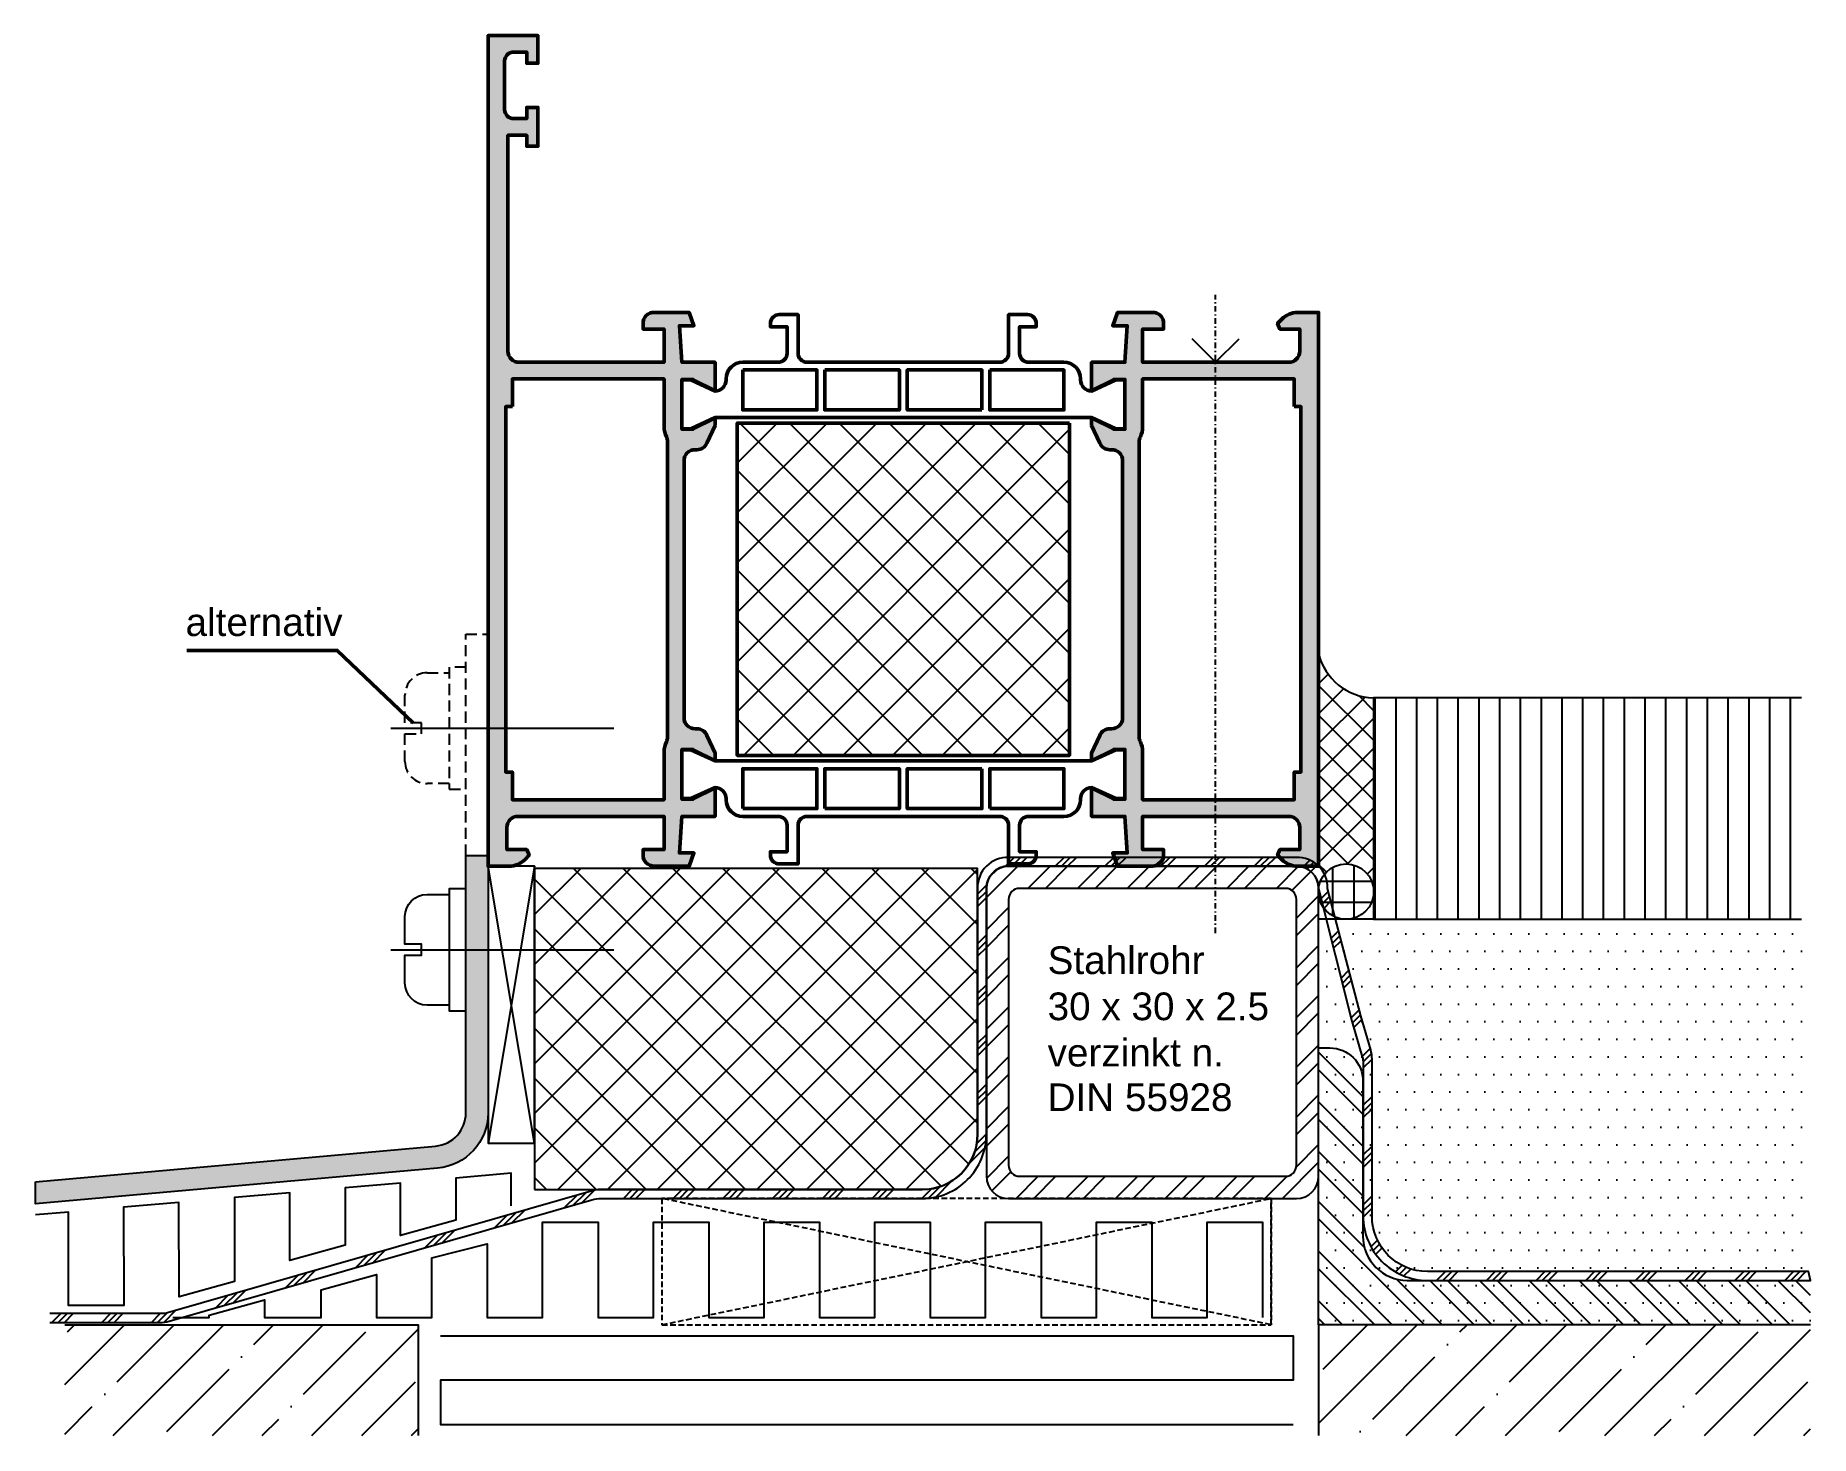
# Model space of a CAD drawing. Header units: millimetres. Extents: x -1598 to 10110, y -2803 to 662.
# Drawn here: x 2429 to 2589.3, y -276 to -149.6 of the extents above; entities that cross this region are included whole.
import ezdxf

# ---------------------------------------------------------------- set-up
doc = ezdxf.new("R2010")
doc.units = ezdxf.units.MM
for name, pattern in [('CENTER', [50.800000000000004, 31.75, -6.35, 6.35, -6.35]), ('DASHDOT', [1, 0.5, -0.25, 0, -0.25]), ('VERDECKT', [0.75, 0.5, -0.25])]:
    doc.linetypes.add(name, pattern=pattern)
for name, color, linetype in [('01TXT', 7, 'Continuous'), ('CENT_18', 3, 'CENTER'), ('CENT_25', 3, 'CENTER'), ('CONST25', 3, 'Continuous'), ('CONST35', 3, 'Continuous'), ('HIDE_25', 3, 'VERDECKT')]:
    doc.layers.add(name, color=color, linetype=linetype)
for name, color, linetype, lineweight in [('AM_S', 80, 'Continuous', 50), ('AM_SP', 3, 'Continuous', 50), ('Docu-AM_8', 1, 'Continuous', 25)]:
    doc.layers.add(name, color=color, linetype=linetype, lineweight=lineweight)
doc.styles.add('SWISSL', font='swissl.ttf')
pattern_1 = [(45, (2199.491495156459, -368.8587604309452), (-4.490128060534576, 4.490128060534577), []), (45, (2203.981625156459, -368.8587604309452), (-4.490128060534576, 4.490128060534577), [7.9375, -1.5875, 0, -1.5875])]

msp = doc.modelspace()

# ---------------------------------------------------------------- texts
at = {"layer": '01TXT', "color": 1, "style": 'SWISSL'}
for s, p in [('alternativ', (2442.531405162355, -203.8662034118753)), ('Stahlrohr', (2520.367885293116, -234.3857017116771)), ('30 x 30 x 2.5', (2520.367885293116, -238.5523683783396)), ('verzinkt n.', (2520.367885293116, -242.7314159973913)), ('DIN 55928', (2520.367885293116, -246.7614159973911))]:
    msp.add_text(s, height=2.5, dxfattribs=at).set_placement(p)

# ---------------------------------------------------------------- blocks, each defined once
blk = doc.blocks.new('*X175')
for p, q in [((142.5, 86.5), (142.5, 106.5)), ((144.375, 86.5), (144.375, 106.5)), ((146.25, 86.5), (146.25, 106.5)), ((148.125, 86.5), (148.125, 106.5)), ((150, 86.5), (150, 106.5)), ((151.875, 86.5), (151.875, 106.5)), ((153.75, 86.5), (153.75, 106.5)), ((155.625, 86.5), (155.625, 106.5)), ((157.5, 86.5), (157.5, 106.5)), ((159.375, 86.5), (159.375, 106.5)), ((161.25, 86.5), (161.25, 106.5)), ((163.125, 86.5), (163.125, 106.5)), ((165, 86.5), (165, 106.5)), ((166.875, 86.5), (166.875, 106.5)), ((168.75, 86.5), (168.75, 106.5)), ((170.625, 86.5), (170.625, 106.5)), ((172.5, 86.5), (172.5, 106.5)), ((174.375, 86.5), (174.375, 106.5)), ((176.25, 86.5), (176.25, 106.5)), ((178.125, 86.5), (178.125, 106.5)), ((179.9999999999999, 86.5), (179.9999999999999, 106.5))]:
    blk.add_line(p, q)
blk = doc.blocks.new('B-4090113_docu_wos')
at = {"layer": 'Docu-AM_8'}
h = blk.add_hatch(dxfattribs=at)
h.set_pattern_fill('ANSI37', color=256, style=0)
h.set_pattern_definition([(45, (0, 0), (-2.245064030267288, 2.245064030267288), []), (135, (0, 0), (-2.245064030267288, -2.245064030267288), [])])
h.paths.add_polyline_path([(30, 29.99999999999999), (1.937843824800274e-15, 30), (0, 0), (30, 0)])
at = {"layer": 'AM_S'}
blk.add_lwpolyline([(30, 29.99999999999999), (1.937843824800273e-15, 30), (0, 0), (30, 0), (30, 29.99999999999999)], close=True, dxfattribs=at)
blk = doc.blocks.new('B-1910148_docu_wos')
at = {"layer": 'Docu-AM_8'}
h = blk.add_hatch(color=256, dxfattribs=at)
edge = h.paths.add_edge_path()
edge.add_line((20.49999999999999, 39.79999999999998), (20.49999999999998, 40.49999999999998))
edge.add_line((20.49999999999998, 40.49999999999998), (18.29999999999999, 39.49999999999997))
edge.add_line((18.29999999999999, 39.49999999999997), (17.49999999999998, 39.49999999999997))
edge.add_line((17.49999999999998, 39.49999999999997), (17.49999999999999, 43.89999999999998))
edge.add_line((17.49999999999999, 43.89999999999998), (18.29999999999999, 43.89999999999998))
edge.add_line((18.29999999999999, 43.89999999999998), (20.49999999999999, 42.89999999999998))
edge.add_line((20.49999999999999, 42.89999999999998), (20.49999999999999, 45.49999899999997))
edge.add_line((20.49999999999999, 45.49999899999997), (17.49999999999999, 45.49999999999983))
edge.add_line((17.49999999999999, 45.49999999999983), (17.27926256615403, 48.80000000000002))
edge.add_line((17.27926256615403, 48.80000000000002), (18.5856296013484, 48.80000000000001))
edge.add_line((18.5856296013484, 48.80000000000001), (18.14886532022895, 50.00000000000001))
edge.add_line((18.14886532022895, 50.00000000000001), (15, 50))
edge.add_arc((15, 49), 0.9999999999999999, 90, 180)
edge.add_line((14, 49), (14, 48.5))
edge.add_line((14, 48.5), (15.9, 48.5))
edge.add_line((15.9, 48.5), (15.9, 45.5))
edge.add_line((15.9, 45.5), (2.799999999999997, 45.5))
edge.add_arc((2.799999999999997, 46.5), 0.9999999999999999, 180, 270, ccw=False)
edge.add_line((1.799999999999997, 46.5), (1.799999999999983, 66))
edge.add_line((1.799999999999983, 66), (3.500000000000014, 66))
edge.add_line((3.500000000000014, 66), (3.5, 65))
edge.add_line((3.5, 65), (4.5, 65))
edge.add_line((4.5, 65), (4.5, 68.5))
edge.add_line((4.5, 68.5), (3.499999999999986, 68.5))
edge.add_line((3.499999999999986, 68.5), (3.5, 67.5))
edge.add_line((3.5, 67.5), (2.300000000000008, 67.5))
edge.add_arc((2.300000000000008, 68.30000000000001), 0.8000000000000078, 180, 270, ccw=False)
edge.add_line((1.5, 68.30000000000001), (1.5, 72.7))
edge.add_arc((2.299999999999994, 72.7), 0.7999999999999936, 90, 180, ccw=False)
edge.add_line((2.299999999999994, 73.5), (3.5, 73.5))
edge.add_line((3.5, 73.5), (3.5, 72.5))
edge.add_line((3.5, 72.5), (4.5, 72.5))
edge.add_line((4.5, 72.5), (4.5, 75))
edge.add_line((4.5, 75), (0, 75))
edge.add_line((9.184850993605092e-17, 75), (-9.184850993605146e-17, 0))
edge.add_line((-9.184850993605146e-17, 1.224646799147353e-16), (1.895836943965691, -2.220446049250313e-16))
edge.add_arc((1.895836943965691, 1.999999999999983), 1.999999999999983, 270, 314.9999999999959)
edge.add_line((3.310050506338675, 0.5857864376267999), (3.71213203435595, 0.9878679656440176))
edge.add_line((3.71213203435595, 0.9878679656440176), (3.499999999999999, 1.5))
edge.add_line((3.499999999999999, 1.5), (1.699999999999988, 1.5))
edge.add_line((1.699999999999988, 1.5), (1.699999999999988, 3.5))
edge.add_arc((2.699999999999989, 3.5), 1, 90, 180, ccw=False)
edge.add_line((2.699999999999989, 4.5), (15.90000000000001, 4.5))
edge.add_line((15.90000000000001, 4.5), (15.89999999999997, 1.5))
edge.add_line((15.89999999999997, 1.5), (14, 1.5))
edge.add_line((14, 1.5), (14, 1))
edge.add_arc((15, 0.9999999999999999), 1, 180, 270)
edge.add_line((15, 0), (18.14886532022897, -6.898236322439022e-15))
edge.add_line((18.14886532022897, -6.898236322439022e-15), (18.58562960134843, 1.199999999999989))
edge.add_line((18.58562960134843, 1.199999999999989), (17.27926256615406, 1.199999999999982))
edge.add_line((17.27926256615406, 1.199999999999982), (17.50000000000001, 4.500000000000171))
edge.add_line((17.50000000000001, 4.500000000000171), (20.50000000000001, 4.500001000000027))
edge.add_line((20.50000000000001, 4.500001000000027), (20.50000000000001, 7.100000000000024))
edge.add_line((20.50000000000001, 7.100000000000024), (18.30000000000001, 6.100000000000023))
edge.add_line((18.30000000000001, 6.100000000000023), (17.50000000000001, 6.100000000000023))
edge.add_line((17.50000000000001, 6.100000000000023), (17.5, 10.50000000000003))
edge.add_line((17.5, 10.50000000000003), (18.30000000000001, 10.50000000000003))
edge.add_line((18.30000000000001, 10.50000000000003), (20.5, 9.500000000000021))
edge.add_line((20.5, 9.500000000000021), (20.50000000000001, 10.19999999999999))
edge.add_line((20.50000000000001, 10.19999999999999), (19.76645320713582, 11.81380294430119))
edge.add_arc((18.85608672967322, 11.4), 0.9999999999999989, 24.44395478041665, 90)
edge.add_line((18.85608672967322, 12.4), (18.7, 12.4))
edge.add_arc((18.7, 13.4), 0.9999999999999999, 180, 270, ccw=False)
edge.add_line((17.7, 13.4), (17.7, 36.59999999999999))
edge.add_arc((18.7, 36.59999999999999), 1, 90, 180, ccw=False)
edge.add_line((18.7, 37.59999999999999), (18.85608672967322, 37.59999999999999))
edge.add_arc((18.85608672967322, 38.59999999999999), 1, 270, 335.5560452195836)
edge.add_line((19.76645320713582, 38.18619705569881), (20.49999999999999, 39.79999999999998))
edge = h.paths.add_edge_path(flags=16)
edge.add_line((2.199999999999999, 41.5), (1.599999999999999, 41.5))
edge.add_line((1.599999999999999, 41.5), (1.599999999999999, 8.5))
edge.add_line((1.599999999999999, 8.5), (2.200000000000003, 8.5))
edge.add_line((2.200000000000003, 8.5), (2.200000000000002, 6))
edge.add_line((2.200000000000002, 6), (15.9, 5.999999999999999))
edge.add_line((15.9, 5.999999999999999), (15.9, 10.35000000000002))
edge.add_arc((17.95, 10.35000000000002), 2.050000000000001, 154.3743954472941, 180, ccw=False)
edge.add_arc((15.2, 11.66909059582731), 0.9999999999999966, 334.3743954472941, 360)
edge.add_line((16.2, 11.66909059582731), (16.2, 38.33090940417269))
edge.add_arc((15.2, 38.33090940417269), 0.9999999999999982, 0, 25.62560455270582)
edge.add_arc((17.95000000000003, 39.64999999999998), 2.050000000000031, 180, 205.6256045527055, ccw=False)
edge.add_line((15.9, 39.64999999999998), (15.9, 44))
edge.add_line((15.9, 44), (2.200000000000003, 44))
edge.add_line((2.200000000000003, 44), (2.199999999999999, 41.5))
h = blk.add_hatch(color=256, dxfattribs=at)
edge = h.paths.add_edge_path()
edge.add_line((54.49999999999999, 39.79999999999998), (54.49999999999999, 40.49999999999998))
edge.add_line((54.49999999999999, 40.49999999999998), (56.69999999999998, 39.49999999999997))
edge.add_line((56.69999999999998, 39.49999999999997), (57.49999999999999, 39.49999999999997))
edge.add_line((57.49999999999999, 39.49999999999997), (57.49999999999999, 43.89999999999998))
edge.add_line((57.49999999999999, 43.89999999999998), (56.69999999999998, 43.89999999999998))
edge.add_line((56.69999999999998, 43.89999999999998), (54.49999999999999, 42.89999999999998))
edge.add_line((54.49999999999999, 42.89999999999998), (54.49999999999999, 45.49999899999997))
edge.add_line((54.49999999999999, 45.49999899999997), (57.49999999999999, 45.49999999999983))
edge.add_line((57.49999999999999, 45.49999999999983), (57.72073743384594, 48.80000000000002))
edge.add_line((57.72073743384594, 48.80000000000002), (56.41437039865157, 48.80000000000001))
edge.add_line((56.41437039865157, 48.80000000000001), (56.85113467977102, 50.00000000000001))
edge.add_line((56.85113467977102, 50.00000000000001), (59.99999999999997, 50))
edge.add_arc((59.99999999999997, 49), 0.9999999999999993, 0, 90, ccw=False)
edge.add_line((60.99999999999997, 49), (60.99999999999997, 48.5))
edge.add_line((60.99999999999997, 48.5), (59.09999999999999, 48.5))
edge.add_line((59.09999999999999, 48.5), (59.09999999999996, 45.5))
edge.add_line((59.09999999999996, 45.5), (72.29999999999998, 45.5))
edge.add_arc((72.29999999999998, 46.5), 0.9999999999999999, 270, 360)
edge.add_line((73.29999999999998, 46.5), (73.29999999999998, 48.5))
edge.add_line((73.29999999999998, 48.5), (71.49999999999997, 48.5))
edge.add_line((71.49999999999997, 48.5), (71.28786796564403, 49.01213203435599))
edge.add_line((71.28786796564403, 49.01213203435599), (71.6899494936613, 49.41421356237321))
edge.add_arc((73.10416305603428, 48.00000000000001), 1.999999999999982, 90, 134.9999999999959, ccw=False)
edge.add_line((73.10416305603428, 50), (74.99999999999997, 50))
edge.add_line((74.99999999999997, 50), (74.99999999999997, 0))
edge.add_line((74.99999999999997, 0), (73.10416305603428, 0))
edge.add_arc((73.10416305603428, 1.999999999999986), 1.999999999999984, 225.0000000000043, 270, ccw=False)
edge.add_line((71.6899494936613, 0.585786437626794), (71.28786796564401, 0.9878679656440141))
edge.add_line((71.28786796564403, 0.9878679656440141), (71.49999999999997, 1.5))
edge.add_line((71.49999999999997, 1.5), (73.29999999999998, 1.5))
edge.add_line((73.29999999999998, 1.5), (73.29999999999998, 3.5))
edge.add_arc((72.29999999999998, 3.5), 1, 0, 90)
edge.add_line((72.29999999999998, 4.5), (59.09999999999996, 4.5))
edge.add_line((59.09999999999996, 4.5), (59.09999999999999, 1.5))
edge.add_line((59.09999999999999, 1.5), (60.99999999999997, 1.5))
edge.add_line((60.99999999999997, 1.5), (60.99999999999997, 1))
edge.add_arc((59.99999999999997, 1), 0.9999999999999996, -90, 0, ccw=False)
edge.add_line((59.99999999999997, 0), (56.85113467977101, -7.105427357601002e-15))
edge.add_line((56.85113467977101, -7.105427357601002e-15), (56.41437039865156, 1.199999999999989))
edge.add_line((56.41437039865156, 1.199999999999989), (57.72073743384593, 1.199999999999982))
edge.add_line((57.72073743384593, 1.199999999999982), (57.49999999999998, 4.500000000000171))
edge.add_line((57.49999999999998, 4.500000000000171), (54.49999999999998, 4.500001000000026))
edge.add_line((54.49999999999998, 4.500001000000026), (54.49999999999998, 7.100000000000023))
edge.add_line((54.49999999999998, 7.100000000000023), (56.69999999999997, 6.100000000000023))
edge.add_line((56.69999999999997, 6.100000000000023), (57.49999999999998, 6.100000000000023))
edge.add_line((57.49999999999998, 6.100000000000023), (57.49999999999999, 10.50000000000003))
edge.add_line((57.49999999999999, 10.50000000000003), (56.69999999999997, 10.50000000000003))
edge.add_line((56.69999999999997, 10.50000000000003), (54.49999999999999, 9.500000000000021))
edge.add_line((54.49999999999999, 9.500000000000021), (54.49999999999998, 10.20000000000002))
edge.add_line((54.49999999999999, 10.20000000000002), (55.23354679286415, 11.81380294430118))
edge.add_arc((56.14391327032675, 11.4), 1, 90, 155.5560452195834, ccw=False)
edge.add_line((56.14391327032675, 12.4), (56.29999999999997, 12.4))
edge.add_arc((56.29999999999997, 13.4), 0.9999999999999999, 270, 360)
edge.add_line((57.29999999999997, 13.4), (57.29999999999997, 36.59999999999999))
edge.add_arc((56.29999999999997, 36.59999999999999), 1, 0, 90)
edge.add_line((56.29999999999997, 37.59999999999999), (56.14391327032675, 37.59999999999999))
edge.add_arc((56.14391327032675, 38.59999999999999), 1, 204.4439547804165, 270, ccw=False)
edge.add_line((55.23354679286415, 38.18619705569881), (54.49999999999999, 39.79999999999998))
edge = h.paths.add_edge_path(flags=16)
edge.add_line((72.79999999999997, 41.5), (73.39999999999998, 41.5))
edge.add_line((73.39999999999998, 41.5), (73.39999999999998, 8.5))
edge.add_line((73.39999999999998, 8.5), (72.79999999999997, 8.5))
edge.add_line((72.79999999999997, 8.5), (72.79999999999997, 6))
edge.add_line((72.79999999999997, 6), (59.09999999999997, 6))
edge.add_line((59.09999999999997, 6), (59.09999999999997, 10.35000000000002))
edge.add_arc((57.04999999999997, 10.35000000000002), 2.050000000000002, 0, 25.62560455270586)
edge.add_arc((59.79999999999997, 11.6690905958273), 0.9999999999999947, 180, 205.6256045527057, ccw=False)
edge.add_line((58.79999999999998, 11.6690905958273), (58.79999999999997, 38.33090940417269))
edge.add_arc((59.79999999999997, 38.33090940417269), 0.9999999999999987, 154.3743954472943, 180, ccw=False)
edge.add_arc((57.04999999999993, 39.65), 2.050000000000047, 334.3743954472943, 360.0000000000001)
edge.add_line((59.09999999999997, 39.65), (59.09999999999997, 44))
edge.add_line((59.09999999999997, 44), (72.79999999999997, 44))
edge.add_line((72.79999999999997, 44), (72.79999999999997, 41.5))
at = {"layer": 'AM_S'}
for points in [[(20.49999999999999, 39.79999999999998), (20.49999999999998, 40.49999999999998), (18.29999999999999, 39.49999999999997), (17.49999999999998, 39.49999999999997), (17.49999999999999, 43.89999999999998), (18.29999999999999, 43.89999999999998), (20.49999999999999, 42.89999999999998), (20.49999999999999, 45.49999899999997), (17.49999999999999, 45.49999999999983), (17.27926256615403, 48.80000000000002), (18.5856296013484, 48.80000000000001), (18.14886532022895, 50.00000000000001), (15, 50, 0.4142135623730951), (14, 49), (14, 48.5), (15.9, 48.5), (15.9, 45.5), (2.799999999999997, 45.5, -0.4142135623730951), (1.799999999999997, 46.5), (1.799999999999983, 66), (3.500000000000014, 66), (3.5, 65), (4.5, 65), (4.5, 68.5), (3.499999999999986, 68.5), (3.5, 67.5), (2.300000000000008, 67.5, -0.4142135623730964), (1.5, 68.30000000000001), (1.5, 72.7, -0.4142135623730963), (2.299999999999994, 73.5), (3.5, 73.5), (3.5, 72.5), (4.5, 72.5), (4.5, 75), (9.184850993605092e-17, 75), (-9.184850993605146e-17, 1.224646799147353e-16), (1.895836943965691, -2.220446049250313e-16, 0.1989123673796397), (3.310050506338675, 0.5857864376267999), (3.71213203435595, 0.9878679656440176), (3.499999999999999, 1.5), (1.699999999999988, 1.5), (1.699999999999988, 3.5, -0.414213562373095), (2.699999999999989, 4.5), (15.90000000000001, 4.5), (15.89999999999997, 1.5), (14, 1.5), (14, 1, 0.4142135623730951), (15, 0), (18.14886532022897, -6.898236322439022e-15), (18.58562960134843, 1.199999999999989), (17.27926256615406, 1.199999999999982), (17.50000000000001, 4.500000000000171), (20.50000000000001, 4.500001000000027), (20.50000000000001, 7.100000000000024), (18.30000000000001, 6.100000000000023), (17.50000000000001, 6.100000000000023), (17.5, 10.50000000000003), (18.30000000000001, 10.50000000000003), (20.5, 9.500000000000021), (20.50000000000001, 10.19999999999999), (19.76645320713582, 11.81380294430119, 0.2941076150573523), (18.85608672967322, 12.4), (18.7, 12.4, -0.4142135623730951), (17.7, 13.4), (17.7, 36.59999999999999, -0.4142135623730951), (18.7, 37.59999999999999), (18.85608672967322, 37.59999999999999, 0.2941076150573537), (19.76645320713582, 38.18619705569881), (20.49999999999999, 39.79999999999998)], [(54.49999999999999, 39.79999999999998), (54.49999999999999, 40.49999999999998), (56.69999999999998, 39.49999999999997), (57.49999999999999, 39.49999999999997), (57.49999999999999, 43.89999999999998), (56.69999999999998, 43.89999999999998), (54.49999999999999, 42.89999999999998), (54.49999999999999, 45.49999899999997), (57.49999999999999, 45.49999999999983), (57.72073743384594, 48.80000000000002), (56.41437039865157, 48.80000000000001), (56.85113467977102, 50.00000000000001), (59.99999999999997, 50, -0.4142135623730949), (60.99999999999997, 49), (60.99999999999997, 48.5), (59.09999999999999, 48.5), (59.09999999999996, 45.5), (72.29999999999998, 45.5, 0.4142135623730951), (73.29999999999998, 46.5), (73.29999999999998, 48.5), (71.49999999999997, 48.5), (71.28786796564403, 49.01213203435599), (71.6899494936613, 49.4142135623732, -0.1989123673796395), (73.10416305603428, 50), (74.99999999999997, 50), (74.99999999999997, 0), (73.10416305603428, 0, -0.1989123673796384), (71.6899494936613, 0.585786437626794), (71.28786796564403, 0.9878679656440141), (71.49999999999997, 1.5), (73.29999999999998, 1.5), (73.29999999999998, 3.5, 0.4142135623730951), (72.29999999999998, 4.5), (59.09999999999996, 4.5), (59.09999999999999, 1.5), (60.99999999999997, 1.5), (60.99999999999997, 1, -0.4142135623730953), (59.99999999999997, 0), (56.85113467977101, -7.105427357601002e-15), (56.41437039865156, 1.199999999999989), (57.72073743384593, 1.199999999999982), (57.49999999999998, 4.500000000000171), (54.49999999999998, 4.500001000000026), (54.49999999999998, 7.100000000000023), (56.69999999999997, 6.100000000000023), (57.49999999999998, 6.100000000000023), (57.49999999999999, 10.50000000000003), (56.69999999999997, 10.50000000000003), (54.49999999999999, 9.500000000000021), (54.49999999999999, 10.20000000000002), (55.23354679286415, 11.81380294430118, -0.2941076150573527), (56.14391327032675, 12.4), (56.29999999999997, 12.4, 0.4142135623730951), (57.29999999999997, 13.4), (57.29999999999997, 36.59999999999999, 0.4142135623730951), (56.29999999999997, 37.59999999999999), (56.14391327032675, 37.59999999999999, -0.2941076150573532), (55.23354679286415, 38.18619705569881), (54.49999999999999, 39.79999999999998)], [(2.199999999999999, 41.5), (1.599999999999999, 41.5), (1.599999999999999, 8.5), (2.200000000000003, 8.5), (2.200000000000002, 6), (15.9, 5.999999999999999), (15.9, 10.35000000000002, -0.1122811000652539), (16.10163934426229, 11.23660187588394, 0.1122811000652542), (16.2, 11.66909059582731), (16.2, 38.33090940417269, 0.112281100065254), (16.10163934426229, 38.76339812411607, -0.1122811000652529), (15.9, 39.64999999999998), (15.9, 44), (2.200000000000003, 44), (2.199999999999999, 41.5)], [(72.79999999999997, 41.5), (73.39999999999998, 41.5), (73.39999999999998, 8.5), (72.79999999999997, 8.5), (72.79999999999997, 6), (59.09999999999997, 6), (59.09999999999997, 10.35000000000002, 0.1122811000652542), (58.89836065573768, 11.23660187588393, -0.1122811000652535), (58.79999999999998, 11.6690905958273), (58.79999999999997, 38.33090940417269, -0.1122811000652536), (58.89836065573768, 38.76339812411607, 0.1122811000652541), (59.09999999999997, 39.65), (59.09999999999997, 44), (72.79999999999997, 44), (72.79999999999997, 41.5)]]:
    blk.add_lwpolyline(points, format="xyb", close=True, dxfattribs=at)
at = {"layer": 'AM_SP'}
for points in [[(54.5, 42.89999999999998), (54.5, 42.9497840575384), (56.5, 43.94999999999998), (57.49999999999999, 43.94999999999999), (57.49999999999999, 39.44999999999999), (56.50000000000001, 39.44999999999998), (54.5, 40.45021594246158), (54.5, 40.49999999999999), (20.49999999999998, 40.49999999999999), (20.49999999999998, 40.45021594246158), (18.49999999999996, 39.44999999999998), (17.49999999999999, 39.44999999999999), (17.49999999999999, 43.94999999999999), (18.49999999999998, 43.94999999999998), (20.49999999999998, 42.9497840575384), (20.49999999999998, 42.89999999999999, 0.4142135623730951), (21.49999999999998, 43.89999999999999), (21.49999999999998, 43.99999999999999, -0.4142135623730951), (22.99999999999998, 45.49999999999999), (26.19999999999997, 45.49999999999999, 0.4142135623730955), (26.99999999999997, 46.29999999999999), (26.99999999999997, 48.69999999999998), (25.49999999999997, 48.69999999999998), (25.49999999999997, 48.99999999999999, -0.4142135623730959), (26.29999999999997, 49.79999999999998), (27.99999999999997, 49.79999999999998), (27.99999999999997, 46.29999999999999, 0.4142135623730954), (28.79999999999997, 45.49999999999999), (46.19999999999996, 45.49999999999999, 0.4142135623730954), (46.99999999999996, 46.29999999999999), (46.99999999999997, 49.79999999999998), (48.69999999999996, 49.79999999999998, -0.4142135623730963), (49.49999999999996, 48.99999999999999), (49.49999999999998, 48.69999999999998), (47.99999999999996, 48.69999999999998), (47.99999999999997, 46.29999999999998, 0.414213562373095), (48.79999999999997, 45.49999999999999), (51.99999999999996, 45.49999999999999, -0.4142135623730951), (53.49999999999996, 43.99999999999999), (53.49999999999996, 43.89999999999999, 0.4142135623730951), (54.5, 42.89999999999998)], [(54.5, 7.100000000000007), (54.5, 7.050215942461591), (56.5, 6.050000000000011), (57.49999999999999, 6.050000000000007), (57.49999999999999, 10.55000000000001), (56.50000000000001, 10.55000000000001), (54.5, 9.549784057538417), (54.5, 9.500000000000007), (20.49999999999998, 9.500000000000007), (20.49999999999998, 9.549784057538417), (18.49999999999996, 10.55000000000001), (17.49999999999999, 10.55000000000001), (17.49999999999999, 6.050000000000007), (18.49999999999998, 6.050000000000011), (20.49999999999998, 7.050215942461591), (20.49999999999998, 7.100000000000001, -0.4142135623730951), (21.49999999999998, 6.100000000000001), (21.49999999999998, 6.000000000000007, 0.4142135623730951), (22.99999999999998, 4.500000000000007), (26.19999999999997, 4.500000000000007, -0.4142135623730955), (26.99999999999997, 3.700000000000006), (26.99999999999997, 1.30000000000001), (25.49999999999997, 1.300000000000009), (25.49999999999997, 1.000000000000007, 0.4142135623730959), (26.29999999999997, 0.2000000000000064), (27.99999999999997, 0.2000000000000099), (27.99999999999997, 3.700000000000006, -0.4142135623730954), (28.79999999999997, 4.500000000000005), (46.19999999999996, 4.500000000000005, -0.4142135623730954), (46.99999999999996, 3.700000000000006), (46.99999999999997, 0.2000000000000099), (48.69999999999996, 0.2000000000000064, 0.4142135623730963), (49.49999999999996, 1.000000000000007), (49.49999999999998, 1.30000000000001), (47.99999999999996, 1.300000000000011), (47.99999999999997, 3.700000000000006, -0.414213562373095), (48.79999999999997, 4.500000000000005), (51.99999999999996, 4.500000000000007, 0.4142135623730951), (53.49999999999996, 6.000000000000007), (53.49999999999996, 6.100000000000001, -0.4142135623730951), (54.5, 7.100000000000007)]]:
    blk.add_lwpolyline(points, format="xyb", close=True, dxfattribs=at)
for points in [[(22.99999999999996, 44.79999999999998), (29.69999999999996, 44.79999999999998), (29.69999999999997, 41.19999999999998), (22.99999999999996, 41.19999999999998), (22.99999999999996, 44.79999999999998)], [(30.39999999999997, 44.79999999999998), (37.14999999999996, 44.79999999999998), (37.14999999999997, 41.19999999999998), (30.39999999999996, 41.19999999999998), (30.39999999999997, 44.79999999999998)], [(44.59999999999997, 41.19999999999998), (37.84999999999997, 41.19999999999998), (37.84999999999997, 44.79999999999999), (44.59999999999997, 44.79999999999998), (44.59999999999997, 41.19999999999998)], [(45.29999999999997, 44.79999999999998), (51.99999999999997, 44.79999999999998), (51.99999999999997, 41.19999999999998), (45.29999999999997, 41.19999999999998), (45.29999999999997, 44.79999999999998)], [(22.99999999999996, 5.200000000000006), (29.69999999999996, 5.200000000000006), (29.69999999999997, 8.80000000000001), (22.99999999999996, 8.80000000000001), (22.99999999999996, 5.200000000000006)], [(30.39999999999997, 5.200000000000006), (37.14999999999996, 5.200000000000006), (37.14999999999997, 8.80000000000001), (30.39999999999996, 8.80000000000001), (30.39999999999997, 5.200000000000006)], [(44.59999999999997, 8.80000000000001), (37.84999999999997, 8.80000000000001), (37.84999999999997, 5.200000000000006), (44.59999999999997, 5.200000000000006), (44.59999999999997, 8.80000000000001)], [(45.29999999999997, 5.200000000000006), (51.99999999999997, 5.200000000000006), (51.99999999999997, 8.80000000000001), (45.29999999999997, 8.80000000000001), (45.29999999999997, 5.200000000000006)]]:
    blk.add_lwpolyline(points, close=True, dxfattribs=at)

# ---------------------------------------------------------------- hatches: boundary and pattern name
at = {"layer": 'CONST25'}
h = msp.add_hatch(dxfattribs=at)
h.set_pattern_fill('ANSI37', color=256, scale=0.6, angle=-90.00000000000001, style=0)
h.set_pattern_definition([(315, (2341.37312198561, 8.614989480986765), (1.347038418160373, 1.347038418160373), []), (44.99999999999999, (2341.37312198561, 8.614989480986765), (-1.347038418160373, 1.347038418160373), [])])
edge = h.paths.add_edge_path()
edge.add_arc((2547.316613742708, -226.9429798075809), 2.50000000000002, 8.090325720265184, 90.55829241132437, ccw=False)
edge.add_line((2549.791732328958, -226.5911446416268), (2549.791732328958, -209.4429798075804))
edge.add_arc((2549.88678126718, -204.2619821648206), 5.18186943823788, 193.1841401228956, 268.9489877160662, ccw=False)
edge.add_line((2544.841495156458, -205.4438700342508), (2544.840795942181, -226.5960991096514))
edge.add_arc((2547.316613742708, -226.9429798075809), 2.499999999999959, 90.55829241132312, 172.0243475417694, ccw=False)
h = msp.add_hatch(dxfattribs=at)
h.set_pattern_fill('ANSI37', color=256, scale=0.6, angle=-45.00000000000001, style=0)
h.set_pattern_definition([(360, (2321.340126476566, 27.37336560613392), (6.829981729922912e-16, 1.905), []), (90, (2321.340126476566, 27.37336560613392), (-1.905, 6.829981729922912e-16), [])])
edge = h.paths.add_edge_path()
edge.add_arc((2547.316613742708, -226.9429798075809), 2.5, 0, 360)
h = msp.add_hatch(dxfattribs=at)
h.set_pattern_fill('DOTS', color=256, style=0)
h.set_pattern_definition([(0, (2199.491495156459, -368.8587604309452), (0.79375, 1.5875), [0, -1.5875])])
h.paths.add_polyline_path([(2588.450733617712, -229.4429798075809), (2549.791732328958, -229.4429798075809), (2544.841495156458, -229.4429798075809), (2544.841495156458, -252.648979807521), (2544.841495156458, -266.0489798077916), (2589.251642418867, -266.0489798077916)])
h = msp.add_hatch(dxfattribs=at)
h.set_pattern_fill('ANSI35', color=256, style=0)
h.set_pattern_definition(pattern_1)
h.paths.add_polyline_path([(2463.5414951563, -266.0489798075861), (2431.613787722228, -266.0489798075861), (2431.613787722228, -276.0489798075861), (2463.5414951563, -276.0489798075861)])
h = msp.add_hatch(dxfattribs=at)
h.set_pattern_fill('ANSI35', color=256, style=0)
h.set_pattern_definition(pattern_1)
h.paths.add_polyline_path([(2589.251642418867, -266.0489798077916), (2544.841495156486, -266.0489798077916), (2544.841495156486, -276.0489798077916), (2589.251642418867, -276.0489798077916)])
at = {"layer": 'CONST35'}
h = msp.add_hatch(color=256, dxfattribs=at)
h.paths.add_polyline_path([(2469.841495156458, -246.9287052649044), (2469.841495156458, -232.1929798075863), (2467.841495156458, -232.1929798075863), (2467.841495156458, -237.6929798075863), (2467.841495156458, -246.9287052649044, -0.3883914800442262), (2465.10802246227, -249.9168423426255), (2428.979857284066, -253.1392947858395), (2428.979857284066, -255.1469902095297), (2465.285674430464, -251.908936662394, 0.3883933808411598)])
h.paths.add_polyline_path([(2469.841495156458, -223.6929798075863), (2467.841495156458, -223.6929798075863), (2467.841495156458, -232.1929798075863), (2469.841495156458, -232.1929798075863)])
h = msp.add_hatch(dxfattribs=at)
h.set_pattern_fill('PLAST', color=256, scale=0.5, angle=45, style=0)
h.set_pattern_definition([(45, (2000.791495156334, -368.8587604309452), (-2.245064030267288, 2.245064030267288), []), (45, (2000.51086215255, -368.5781274271623), (-2.245064030267288, 2.245064030267288), []), (45, (2000.230229148767, -368.2974944233785), (-2.245064030267288, 2.245064030267288), [])])
edge = h.paths.add_edge_path()
edge.add_line((2430.279857283941, -265.0406896101159), (2430.279857283941, -265.8406896101161))
edge.add_line((2430.279857283941, -265.8406896101161), (2440.214424691907, -265.8406896101161))
edge.add_arc((2440.214424691908, -262.8406896101161), 2.999999999999972, 270.0000000000011, 286.0137009758478)
edge.add_line((2441.042026326988, -265.7242768783664), (2479.225734544721, -254.7653925392716))
edge.add_arc((2480.053336179802, -257.648979807521), 2.999999999999961, 90, 106.01370097584669, ccw=False)
edge.add_line((2480.053336179802, -254.648979807521), (2509.041495156459, -254.648979807521))
edge.add_arc((2509.041495156459, -248.8489798075208), 5.800000000000026, 269.9999999999994, 360.0000000000002)
edge.add_line((2514.841495156458, -248.8489798075208), (2514.841495156458, -226.648979807521))
edge.add_arc((2516.841495156458, -226.648979807521), 2, 90, 180, ccw=False)
edge.add_line((2516.841495156458, -224.648979807521), (2542.841495156458, -224.648979807521))
edge.add_arc((2542.841495156458, -226.648979807521), 1.999999999999972, 7.958078640513122e-13, 90, ccw=False)
edge.add_line((2544.841495156458, -226.648979807521), (2547.841495156458, -238.648979807521))
edge.add_line((2547.841495156458, -238.648979807521), (2548.781150591749, -241.8607784924635))
edge.add_arc((2546.861614047343, -242.4223650438399), 1.999999999999997, 2.3874235921539366e-12, 16.307555575594392, ccw=False)
edge.add_line((2548.861614047343, -242.4223650438399), (2548.861614047343, -256.2489798074186))
edge.add_arc((2554.661614047343, -256.2489798074186), 5.800000000000068, 179.9999999999999, 270)
edge.add_line((2554.661614047343, -262.0489798074187), (2589.251642418868, -262.0489798074187))
edge.add_line((2589.251642418867, -262.0489798074187), (2589.071761309724, -261.2489798074186))
edge.add_line((2589.071761309724, -261.2489798074186), (2554.661614047343, -261.2489798074186))
edge.add_arc((2554.661614047343, -256.2489798074186), 4.999999999999986, 179.9999999999993, 270, ccw=False)
edge.add_line((2549.661614047343, -256.2489798074186), (2549.661614047343, -242.0656438588259))
edge.add_arc((2546.661614047342, -242.065643858825), 3, 359.9999999999951, 376.3075555755869)
edge.add_line((2549.540918863953, -241.2232640317617), (2548.641495156459, -238.1489798075214))
edge.add_line((2548.641495156458, -238.148979807521), (2545.641495156458, -226.648979807521))
edge.add_arc((2542.913881493366, -226.5765934706143), 2.728574000620819, 358.479821973808, 451.5201780261956)
edge.add_line((2542.841495156458, -223.8489798075208), (2516.841495156458, -223.8489798075208))
edge.add_arc((2516.769108819552, -226.5765934706143), 2.728574000620791, 88.47982197380675, 181.5201780261933)
edge.add_line((2514.041495156459, -226.648979807521), (2514.041495156459, -248.8489798075208))
edge.add_arc((2509.041495156459, -248.8489798075208), 5, -90, 6.252776074688882e-13, ccw=False)
edge.add_line((2509.041495156459, -253.8489798075208), (2479.912673417894, -253.8489798075208))
edge.add_arc((2479.912673417894, -255.8489798075208), 1.999999999999929, 90.0000000000016, 106.0137009758482)
edge.add_line((2479.360938994507, -253.9265882953542), (2440.906821877203, -264.9630811222825))
edge.add_arc((2440.355087453816, -263.0406896101159), 1.999999999999934, 270.0000000000016, 286.0137009758482, ccw=False)
edge.add_line((2440.355087453816, -265.0406896101159), (2430.279857283941, -265.0406896101159))
h = msp.add_hatch(dxfattribs=at)
h.set_pattern_fill('ANSI37', color=256, style=0)
h.set_pattern_definition([(45, (2199.491495156459, -368.8587604309452), (-2.245064030267288, 2.245064030267288), []), (135, (2199.491495156459, -368.8587604309452), (-2.245064030267288, -2.245064030267288), [])])
h.paths.add_polyline_path([(2509.041495156459, -253.8489798075208, 0.4142135623730951), (2514.041495156459, -248.8489798075208), (2514.041495156459, -224.8489798075026), (2474.032673418019, -224.8489798075026), (2474.032673418019, -253.8489798075208)])
h = msp.add_hatch(dxfattribs=at)
h.set_pattern_fill('STEEL', color=256)
h.set_pattern_definition([(45, (2000.791495156334, -368.8587604309452), (-2.245064030267288, 2.245064030267288), []), (45, (2000.791495156334, -367.2712604309455), (-2.245064030267288, 2.245064030267288), [])])
edge = h.paths.add_edge_path()
edge.add_line((2516.841495156458, -254.648979807521), (2542.841495156458, -254.648979807521))
edge.add_arc((2542.841495156458, -252.648979807521), 2.000000000000014, 270, 360.0000000000004)
edge.add_line((2544.841495156458, -252.648979807521), (2544.841495156458, -226.648979807521))
edge.add_arc((2542.841495156458, -226.648979807521), 2, 0, 90)
edge.add_line((2542.841495156458, -224.648979807521), (2516.841495156458, -224.648979807521))
edge.add_arc((2516.841495156458, -226.648979807521), 2, 90, 180)
edge.add_line((2514.841495156458, -226.648979807521), (2514.841495156458, -252.648979807521))
edge.add_arc((2516.841495156458, -252.648979807521), 2, 179.9999999999996, 270)
edge = h.paths.add_edge_path(flags=16)
edge.add_line((2517.841495156458, -226.648979807521), (2541.841495156458, -226.648979807521))
edge.add_arc((2541.841495156458, -227.648979807521), 1, 0, 90, ccw=False)
edge.add_line((2542.841495156458, -227.648979807521), (2542.841495156458, -251.648979807521))
edge.add_arc((2541.841495156458, -251.648979807521), 1, -90, 0, ccw=False)
edge.add_line((2541.841495156458, -252.648979807521), (2517.841495156458, -252.648979807521))
edge.add_arc((2517.841495156458, -251.648979807521), 1, 180, 270, ccw=False)
edge.add_line((2516.841495156458, -251.648979807521), (2516.841495156458, -227.648979807521))
edge.add_arc((2517.841495156458, -227.648979807521), 1, 90, 180, ccw=False)
h = msp.add_hatch(dxfattribs=at)
h.set_pattern_fill('STEEL', color=256, angle=90, style=0)
h.set_pattern_definition([(135, (2200.791495156333, -368.8587604309452), (-2.245064030267288, -2.245064030267288), []), (135, (2199.203995156334, -368.8587604309452), (-2.245064030267288, -2.245064030267288), [])])
edge = h.paths.add_edge_path()
edge.add_line((2544.841495156458, -252.648979807521), (2544.841495156486, -266.0489798074183))
edge.add_line((2544.841495156486, -266.0489798074187), (2580.391495156487, -266.0489798074187))
edge.add_line((2580.391495156487, -266.0489798074187), (2589.251642418868, -266.0489798077916))
edge.add_line((2589.251642418867, -266.0489798077916), (2589.251642418867, -262.0489798074187))
edge.add_line((2589.251642418867, -262.0489798074187), (2552.841495156486, -262.0489798074187))
edge.add_arc((2552.841495156486, -258.0489798074187), 4, 180, 270, ccw=False)
edge.add_line((2548.841495156486, -258.0489798074187), (2548.841495156486, -244.0489798074187))
edge.add_arc((2545.841495156486, -244.0489798074187), 3, 0, 90)
edge.add_line((2545.841495156486, -241.0489798074187), (2544.841495156486, -241.0489798074187))
edge.add_line((2544.841495156486, -241.0489798074187), (2544.841495156486, -243.514978042486))
edge.add_line((2544.841495156486, -243.5149780424855), (2544.841495156459, -252.648979807521))

# ---------------------------------------------------------------- linework, layer by layer
at = {"layer": 'AM_S', "color": 3}
msp.add_lwpolyline([(2442.655925445873, -205.1645647932847), (2456.222626599154, -205.1645647932847), (2463.091495156458, -211.6929798075863)], dxfattribs=at)
at = {"layer": 'CENT_18'}
for points in [[(2461.050316894773, -212.1929798075863), (2481.200316894773, -212.1929798075863)], [(2461.050316894773, -232.1929798075863), (2481.200316894773, -232.1929798075863)]]:
    msp.add_lwpolyline(points, dxfattribs=at)
at = {"layer": 'CENT_25'}
for q in [(2533.420174812899, -177.0276594639428), (2537.662815500018, -177.0276594639428)]:
    msp.add_line((2535.541495156459, -179.1489798075028), q, dxfattribs=at)
at = {"layer": 'CONST25', "linetype": 'DASHDOT'}
msp.add_line((2535.541495156459, -230.6810405007947), (2535.541495156459, -173.0741277359258), dxfattribs=at)
at = {"layer": 'CONST25', "linetype": 'VERDECKT'}
msp.add_lwpolyline([(2485.541495156584, -266.0489798075206), (2540.541495156584, -266.0489798075206), (2540.541495156584, -254.648979807521), (2485.541495156584, -254.648979807521), (2485.541495156584, -266.0489798075206), (2540.541495156584, -254.648979807521), (2540.541495156584, -266.0489798075206), (2485.541495156584, -254.648979807521)], dxfattribs=at)
at = {"layer": 'CONST35'}
for p, q in [((2474.032673418019, -224.6462654800481), (2469.841495156458, -249.6489798075028)), ((2474.032673418019, -249.6462654800481), (2469.841495156458, -224.6489798075028)), ((2549.791732328958, -229.4429798075809), (2544.841495156458, -229.4429798075809))]:
    msp.add_line(p, q, dxfattribs=at)
for points in [[(2588.450733617712, -209.4429798075809), (2549.791732328958, -209.4429798075809), (2549.791732328958, -229.4429798075809), (2588.450733617712, -229.4429798075809)], [(2471.938902730206, -255.3032207605148), (2471.935806715183, -252.3779291591474), (2466.935806715183, -252.8153724767764), (2466.94178868961, -256.6101843038979), (2461.942938800044, -257.9916164119396), (2461.935806715183, -253.2528157944063), (2456.935806715183, -253.6902591120362), (2456.942632780781, -258.873305274935), (2451.942320767941, -260.2549951947595), (2451.935806715183, -254.1277024296652), (2446.935806715183, -254.5651457472951), (2446.942232996666, -262.1366455747458), (2441.944765761576, -263.5178338834986), (2441.935806715183, -255.002589064925), (2436.935806715183, -255.4400323825549), (2436.944765761576, -264.3178338834988), (2431.944765761576, -264.3178338834988), (2431.944765761576, -255.8774757001839), (2428.979857284066, -256.1368715803584)], [(2441.371012488012, -265.4002531170491), (2444.671012488012, -265.4002531170491), (2444.671012488012, -265.1818880205921), (2449.671012488012, -263.8002531170497), (2449.671012488012, -265.4002531170491), (2454.771012488011, -265.4002531170491), (2454.771012488011, -262.9009855154364), (2459.771012488011, -261.5193506118941), (2459.771012488011, -265.4002531170491), (2464.771012488011, -265.4002531170491), (2464.771012488011, -260.0002531170495), (2469.771012488011, -258.7560808048094), (2469.771012488011, -265.4002531170491), (2474.771012488011, -265.4002531170491), (2474.771012488011, -256.8002531170497), (2479.771012488011, -256.8002531170497), (2479.771012488011, -265.4002531170491), (2484.771012488011, -265.4002531170491), (2484.771012488011, -256.8002531170497), (2489.771012488011, -256.8002531170497), (2489.771012488011, -265.4002531170491), (2494.771012488011, -265.4002531170491), (2494.771012488011, -256.8002531170497), (2499.771012488011, -256.8002531170497), (2499.771012488011, -265.4002531170491), (2504.771012488011, -265.4002531170491), (2504.771012488011, -256.8002531170497), (2509.771012488011, -256.8002531170497), (2509.771012488011, -265.4002531170491), (2514.771012488011, -265.4002531170491), (2514.771012488011, -256.8002531170497), (2519.771012488011, -256.8002531170497), (2519.771012488011, -265.4002531170491), (2524.771012488011, -265.4002531170491), (2524.771012488011, -256.8002531170497), (2529.771012488011, -256.8002531170497), (2529.771012488011, -265.4002531170491), (2534.771012488011, -265.4002531170491), (2534.771012488011, -256.8002531170497), (2539.771012488011, -256.8002531170497), (2539.771012488011, -265.4002531170491)], [(2431.613787722228, -266.0489798075861), (2463.5414951563, -266.0489798075861), (2463.5414951563, -276.0489798075861)], [(2589.251642418867, -266.0489798077916), (2544.841495156486, -266.0489798077916), (2544.841495156486, -276.0489798077916)], [(2465.541495156374, -267.0489798078935), (2542.541495156611, -267.0489798078935), (2542.541495156611, -271.0489798078935), (2465.541495156374, -271.0489798078935), (2465.541495156374, -275.0489798078935), (2542.541495156611, -275.0489798078935)]]:
    msp.add_lwpolyline(points, dxfattribs=at)
for points in [[(2428.979857284066, -253.1392947858395), (2465.102962384702, -249.9172893591796, 0.3888787318529897), (2467.841495156458, -246.9287052649044), (2467.841495156458, -223.6929798075863), (2469.841495156458, -223.6929798075863), (2469.841495156458, -246.9287052649044, -0.3888787318529897), (2465.277273870197, -251.9096787553627), (2428.979857284066, -255.1469902095297)], [(2474.032673418019, -253.8489798075208), (2509.041495156459, -253.8489798075208, 0.414213562373095), (2514.041495156459, -248.8489798075208), (2514.041495156459, -224.8489798075026), (2474.032673418019, -224.8489798075026)], [(2516.841495156458, -254.648979807521), (2542.841495156458, -254.648979807521, 0.4142135623730951), (2544.841495156458, -252.648979807521), (2544.841495156458, -226.648979807521, 0.4142135623730951), (2542.841495156458, -224.648979807521), (2516.841495156458, -224.648979807521, 0.4142135623730951), (2514.841495156458, -226.648979807521), (2514.841495156458, -252.648979807521, 0.4142135623730951)], [(2517.841495156458, -252.648979807521), (2541.841495156458, -252.648979807521, 0.4142135623730951), (2542.841495156458, -251.648979807521), (2542.841495156458, -227.648979807521, 0.4142135623730951), (2541.841495156458, -226.648979807521), (2517.841495156458, -226.648979807521, 0.4142135623730951), (2516.841495156458, -227.648979807521), (2516.841495156458, -251.648979807521, 0.4142135623730951)]]:
    msp.add_lwpolyline(points, format="xyb", close=True, dxfattribs=at)
for points in [[(2430.279857283941, -265.8406896101161), (2440.214424691908, -265.8406896101161, 0.06998688629805107), (2441.042026326988, -265.7242768783664), (2479.225734544721, -254.7653925392707, -0.06998688629805107), (2480.053336179802, -254.648979807521), (2509.041495156459, -254.648979807521, 0.4142135623730979), (2514.841495156458, -248.8489798075208), (2514.841495156458, -226.648979807521, -0.4142135623731033), (2516.841495156458, -224.648979807521), (2542.841495156458, -224.648979807521, -0.414213562373095), (2544.841495156458, -226.648979807521), (2547.841495156458, -238.648979807521), (2548.78115059175, -241.8607784924635, -0.07127546554885485), (2548.861614047343, -242.4223650438399), (2548.861614047343, -256.2489798074186, 0.4142135623730979), (2554.661614047343, -262.0489798074187), (2589.251642418867, -262.0489798074187), (2589.071761309724, -261.2489798074186), (2554.661614047343, -261.2489798074186, -0.4142135623730975), (2549.661614047343, -256.2489798074186), (2549.661614047342, -242.0656438588259, 0.07127546554885485), (2549.540918863953, -241.2232640317617), (2548.641495156458, -238.148979807521), (2545.641495156458, -226.648979807521, 0.4298425112250008), (2542.841495156458, -223.8489798075208), (2516.841495156458, -223.8489798075208, 0.4298425112249942), (2514.041495156459, -226.648979807521), (2514.041495156459, -248.8489798075208, -0.4142135623730976), (2509.041495156459, -253.8489798075208), (2479.912673417894, -253.8489798075208, 0.06998688629805085), (2479.360938994507, -253.9265882953542), (2440.906821877203, -264.9630811222825, -0.06998688629805085), (2440.355087453816, -265.0406896101159), (2430.279857283941, -265.0406896101159)], [(2466.341495156458, -237.1929798075863), (2464.341495156458, -237.1929798075863, -0.4142135623730955), (2462.341495156458, -235.1929798075863), (2462.341495156458, -232.6929798075863), (2463.841495156458, -232.6929798075863), (2463.841495156458, -231.6929798075863), (2462.341495156458, -231.6929798075863), (2462.341495156458, -229.1929798075863, -0.4142135623730951), (2464.341495156458, -227.1929798075863), (2466.341495156458, -227.1929798075863)], [(2580.391495156487, -266.0489798074187), (2544.841495156486, -266.0489798074187), (2544.841495156486, -241.0489798074187), (2545.841495156486, -241.0489798074187, -0.4142135623730951), (2548.841495156486, -244.0489798074187), (2548.841495156486, -258.0489798074187, 0.4142135623730951), (2552.841495156486, -262.0489798074187), (2589.251642418867, -262.0489798074187)]]:
    msp.add_lwpolyline(points, format="xyb", dxfattribs=at)
for points in [[(2469.841495156458, -224.6489798075028), (2469.841495156458, -249.6489798075028), (2474.032673418019, -249.6462654800481), (2474.032673418019, -224.6462654800481)], [(2467.841495156458, -226.6929798075863), (2466.341495156458, -226.6929798075863), (2466.341495156458, -237.6929798075863), (2467.841495156458, -237.6929798075863)]]:
    msp.add_lwpolyline(points, close=True, dxfattribs=at)
msp.add_circle((2547.316613742708, -226.9429798075809), 2.5, dxfattribs=at)
msp.add_arc((2549.88678126718, -204.2619821648206), 5.181869438237841, 193.1841401229036, 268.948987716073, dxfattribs=at)
at = {"layer": 'HIDE_25', "ltscale": 2}
msp.add_lwpolyline([(2467.841495156458, -223.6929798075863), (2467.841495156458, -203.7000451477089), (2469.841495156458, -203.7000451477089), (2469.841495156458, -223.6929798075863)], dxfattribs=at)
msp.add_lwpolyline([(2467.841495156458, -206.6929798075863), (2466.341495156458, -206.6929798075863), (2466.341495156458, -217.6929798075863), (2467.841495156458, -217.6929798075863)], close=True, dxfattribs=at)
msp.add_lwpolyline([(2466.341495156458, -217.1929798075863), (2464.341495156458, -217.1929798075863, -0.4142135623730955), (2462.341495156458, -215.1929798075863), (2462.341495156458, -212.6929798075863), (2463.841495156458, -212.6929798075863), (2463.841495156458, -211.6929798075863), (2462.341495156458, -211.6929798075863), (2462.341495156458, -209.1929798075863, -0.4142135623730951), (2464.341495156458, -207.1929798075863), (2466.341495156458, -207.1929798075863)], format="xyb", dxfattribs=at)

# ---------------------------------------------------------------- block references
for name, p in [('B-1910148_docu_wos', (2469.841495156458, -224.6489798075028)), ('B-4090113_docu_wos', (2492.341495156458, -214.6489798075028))]:
    msp.add_blockref(name, p)
at = {"layer": 'CONST35'}
msp.add_blockref('*X175', (2407.450733617713, -315.9429798075809), dxfattribs=at)

msp.set_redraw_order([(e.dxf.handle, doc.entitydb.next_handle()) for e in msp.query("TEXT MTEXT ATTDEF DIMENSION ARC_DIMENSION")])  # texts and dimensions are drawn at this point

doc.saveas('drawing.dxf')
